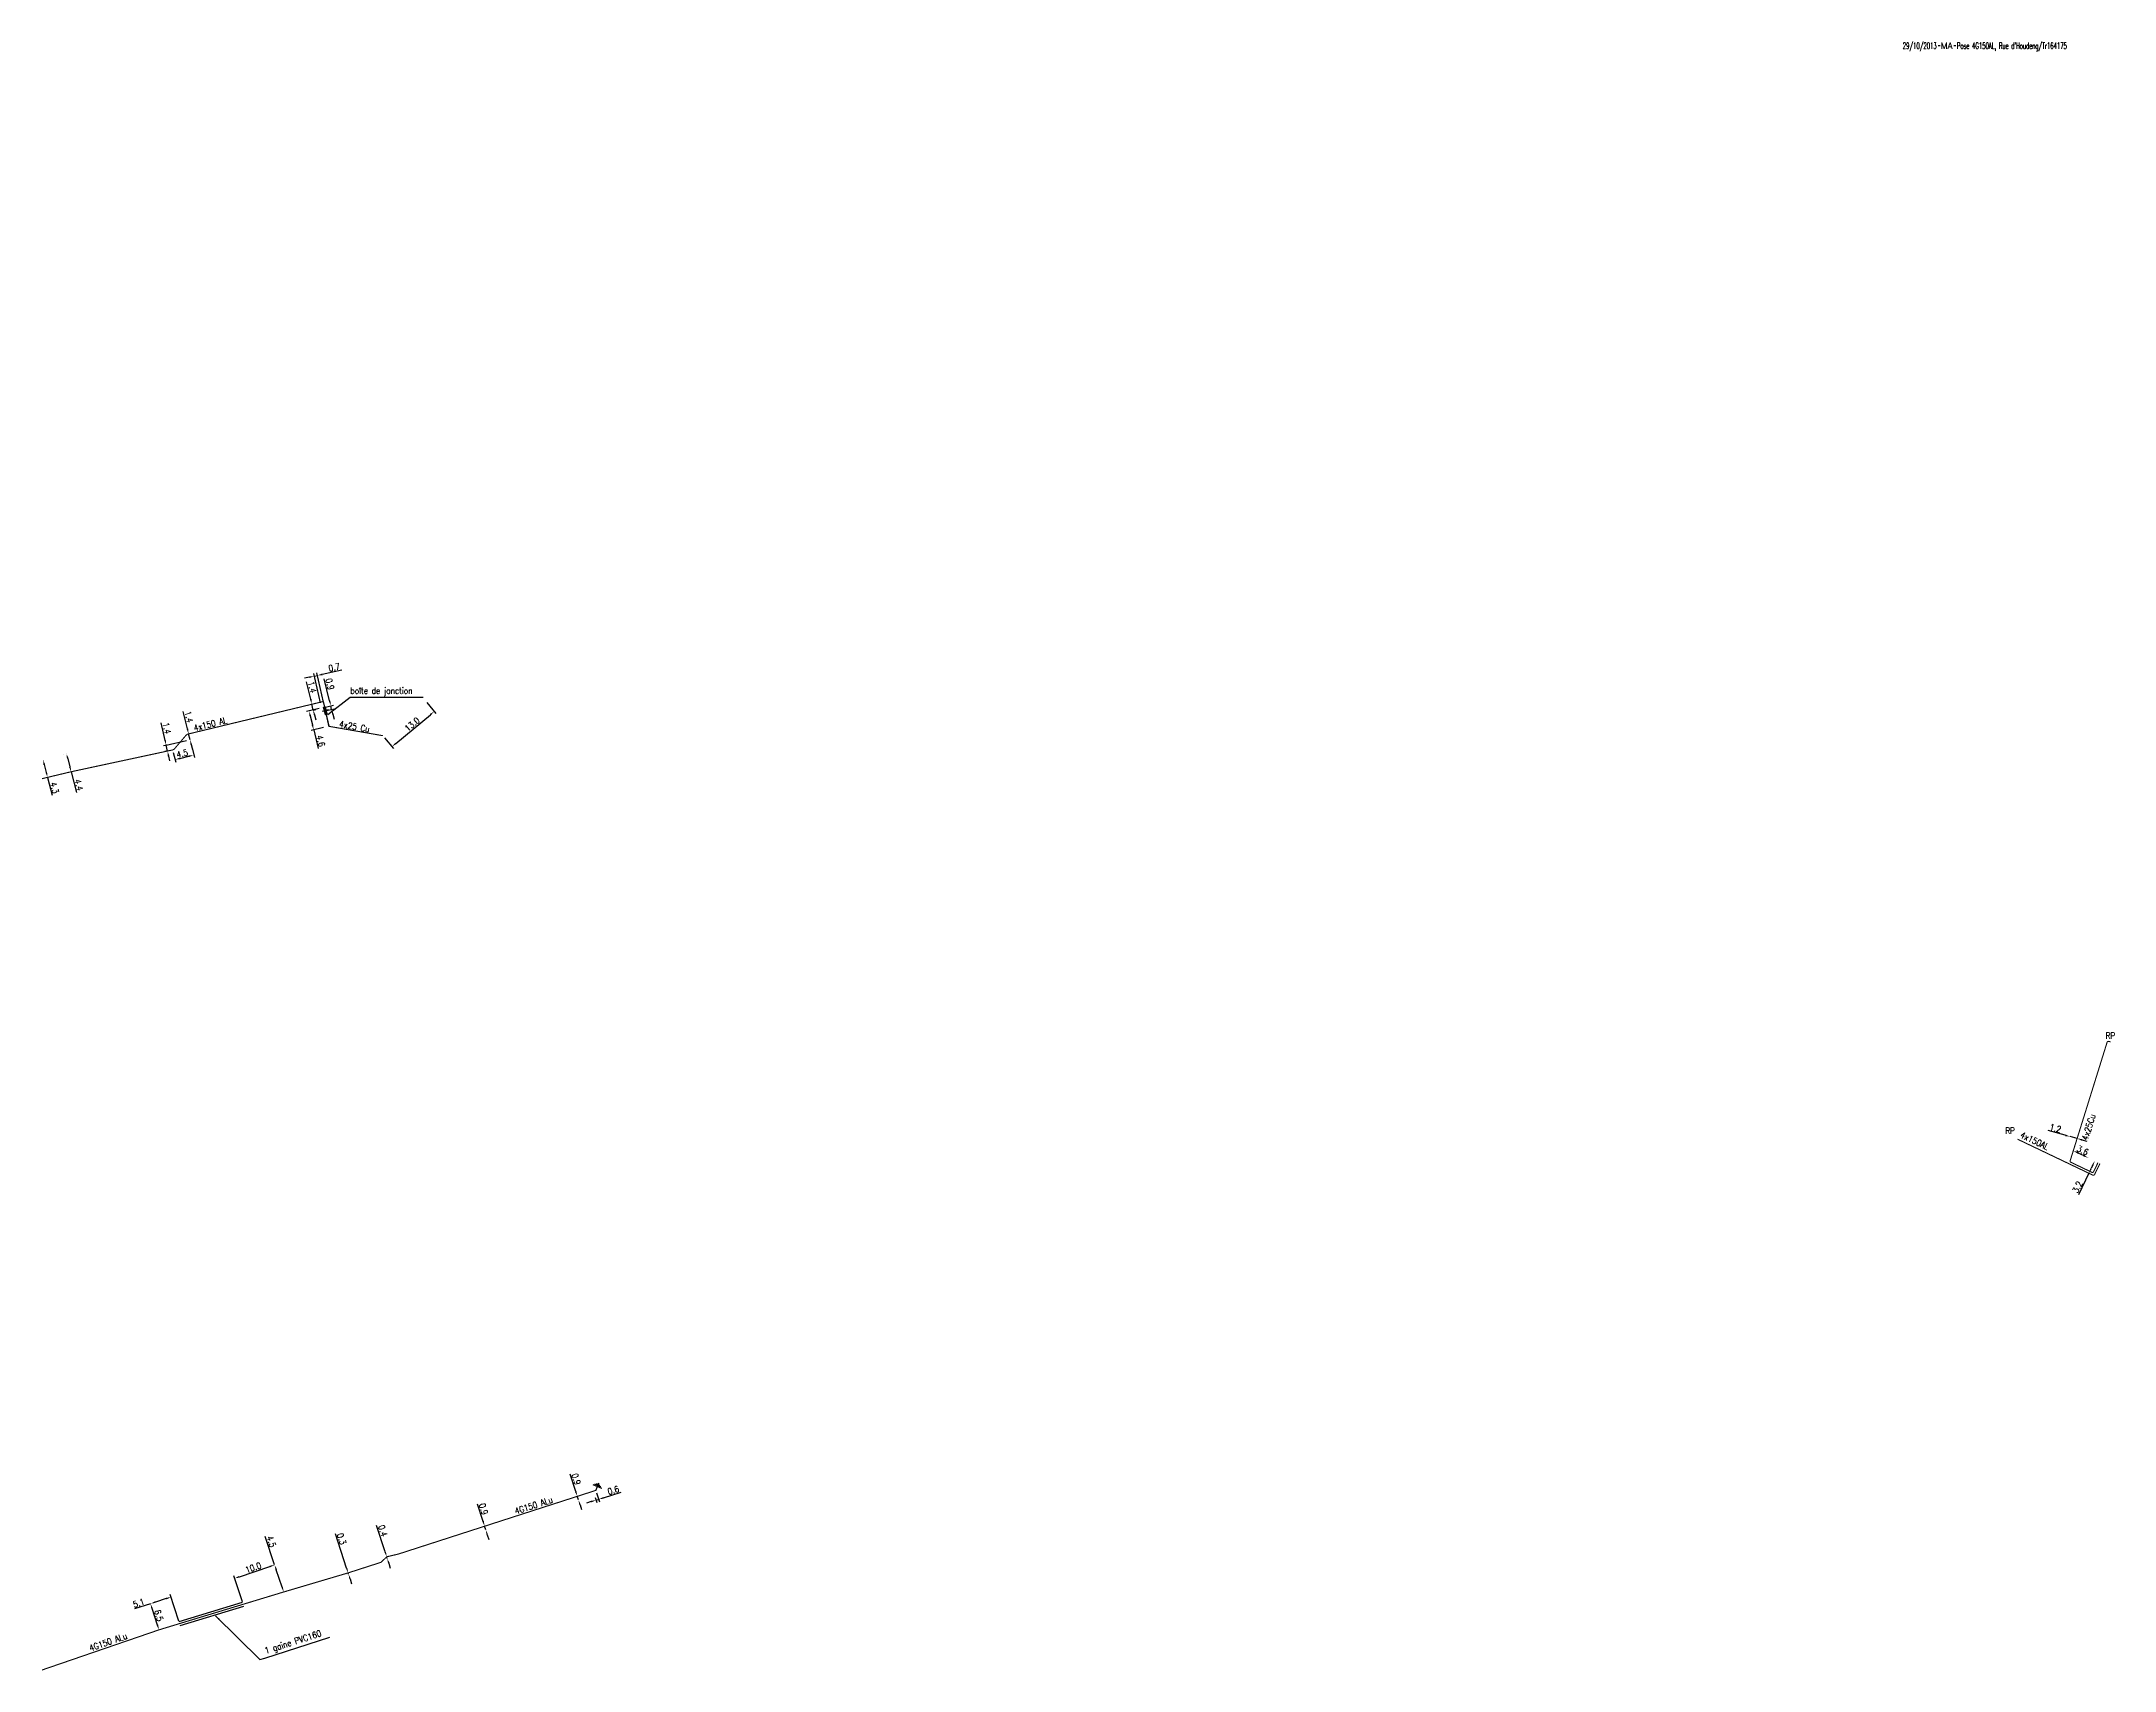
# Model space of a CAD drawing. Header units: millimetres. Extents: x 133000 to 134024, y 130998 to 131967.
# Drawn here: x 132999.9 to 133489.9, y 131377.6 to 131762.9 of the extents above; entities that cross this region are included whole.
import ezdxf
from ezdxf.enums import TextEntityAlignment as Align

# ---------------------------------------------------------------- set-up
doc = ezdxf.new("R2010")
doc.units = ezdxf.units.MM
doc.header["$PDMODE"] = 34
doc.linetypes.add('B_ST_Al', pattern=[2000, 1000, 1000])
doc.linetypes.add('B_ST_CU', pattern=[2000, 1000, 1000])
doc.layers.get('0').update_dxf_attribs({"linetype": 'CONTINUOUS'})
doc.layers.get('DEFPOINTS').update_dxf_attribs({"linetype": 'CONTINUOUS'})
for name, color, linetype in [('B_110', 1, 'CONTINUOUS'), ('B_300', 7, 'CONTINUOUS'), ('B_400', 7, 'CONTINUOUS'), ('B_910', 7, 'CONTINUOUS')]:
    doc.layers.add(name, color=color, linetype=linetype)
doc.styles.add('M_ROMANS', font='ROMANS.shx', dxfattribs={"width": 0.75})
doc.styles.get("Standard").update_dxf_attribs({"font": 'romans.shx', "width": 0.85})
doc.dimstyles.new('ISO-25', dxfattribs={"dimtxt": 1.5, "dimasz": 1.2, "dimexe": 0, "dimexo": 0, "dimtad": 1, "dimtxsty": 'Standard', "dimcen": 2.5, "dimadec": 0, "dimazin": 0, "dimtfac": 1, "dimtmove": 0, "dimatfit": 3, "dimfxl": 0, "dimarcsym": 0})
doc.dimstyles.get("Standard").update_dxf_attribs({"dimtxt": 1.5, "dimasz": 1.2, "dimexe": 0.625, "dimexo": 0.625, "dimgap": 0.25, "dimtad": 1, "dimdec": 1, "dimzin": 0, "dimdsep": 46, "dimtxsty": 'Standard', "dimcen": -0.5, "dimadec": 0, "dimazin": 0, "dimtfac": 1, "dimtdec": 1, "dimtmove": 0, "dimatfit": 3, "dimfxl": 0, "dimtolj": 1, "dimtzin": 0, "dimarcsym": 0})

msp = doc.modelspace()

# ---------------------------------------------------------------- texts
at = {"layer": 'B_110', "linetype": 'Continuous', "width": 0.85}
for p in [(133487.79, 131527.01), (133464.07, 131504.48)]:
    msp.add_text('RP', height=1.5, dxfattribs=at).set_placement(p)
for s, rotation, p in [('4x25Cu', 72.709, (133483.58, 131502.83)), ('4x150AL', 334.4693, (133467.45, 131503.74)), ('4G150 ALu', 17.8829, (133112.02, 131414.5)), ('4G150 ALu', 18.9693, (133011.47, 131382.11))]:
    msp.add_text(s, height=1.5, rotation=rotation, dxfattribs=at).set_placement(p)
at = {"layer": 'B_110', "linetype": 'Continuous', "char_height": 1.5, "attachment_point": 1}
for s, insert, width, rotation in [('4x150 AL', (133035.7, 131601.17), 10.7657, 14), ('4x25 Cu', (133070.43, 131602.2), 12.1457, 350)]:
    msp.add_mtext(s, dxfattribs=dict(at, insert=insert, width=width, rotation=rotation))
at = {"layer": 'B_300', "linetype": 'Continuous', "insert": (133072.9, 131610.06), "char_height": 1.5, "width": 24.876, "attachment_point": 1}
msp.add_mtext('boîte de jonction', dxfattribs=at)
at = {"layer": 'B_400', "linetype": 'Continuous', "insert": (133052.46, 131382.93), "char_height": 1.5, "width": 23.1006, "attachment_point": 1, "rotation": 17.8201}
msp.add_mtext('1 gaine PVC160', dxfattribs=at)

# ---------------------------------------------------------------- blocks, each defined once
blk = doc.blocks.new('B_300_04')
at = {"color": 0, "linetype": 'Continuous'}
blk.add_line((0, 1.125), (0, -0.375), dxfattribs=at)
blk.add_solid([(-1, 0.75), (-1, 0), (1, 0.75), (1, 0)], dxfattribs=at)
at = {"color": 0, "linetype": 'Continuous', "style": 'M_ROMANS', "width": 0.75, "flags": 3}
for tag, p in [('DEF_LEG', (0, -4.25)), ('DEF_COUP', (0, -6.75)), ('DEF_TYPE', (0, -9.25))]:
    blk.add_attdef(tag, text='', height=1.2, dxfattribs=at).set_placement(p, align=Align.MIDDLE)
blk = doc.blocks.new('*D40')
at = {"layer": 'B_110', "color": 0, "linetype": 'Continuous', "lineweight": -2, "transparency": 16777216}
blk.add_line((133027.28, 131388.34), (133026.02, 131392.25), dxfattribs=at)
at = {"layer": 'B_110', "color": 0, "linetype": 'Continuous', "transparency": 16777216}
for points in [[(133026.21, 131392.31), (133025.83, 131392.19), (133025.66, 131393.39)], [(133027.47, 131388.41), (133027.09, 131388.28), (133027.65, 131387.2)]]:
    blk.add_solid(points, dxfattribs=at)
at = {"layer": 'DEFPOINTS', "color": 0, "linetype": 'Continuous', "transparency": 16777216}
for p in [(133025.66, 131393.39), (133025.66, 131393.39), (133027.65, 131387.2)]:
    blk.add_point(p, dxfattribs=at)
at = {"layer": 'B_110', "color": 0, "linetype": 'Continuous', "transparency": 16777216, "insert": (133027.6, 131390.6), "char_height": 1.5, "attachment_point": 5, "rotation": 287.8477}
blk.add_mtext('\\A1;6.5', dxfattribs=at)
blk = doc.blocks.new('*D39')
at = {"layer": 'B_400', "color": 0, "linetype": 'Continuous', "lineweight": -2, "transparency": 16777216}
for p, q in [((133032.35, 131389.28), (133030.32, 131395.55)), ((133025.66, 131393.39), (133021.84, 131392.16)), ((133029.37, 131394.59), (133026.8, 131393.76))]:
    blk.add_line(p, q, dxfattribs=at)
at = {"layer": 'B_400', "color": 0, "linetype": 'Continuous', "transparency": 16777216}
for points in [[(133026.74, 131393.95), (133026.86, 131393.57), (133025.66, 131393.39)], [(133029.31, 131394.78), (133029.43, 131394.4), (133030.51, 131394.96)]]:
    blk.add_solid(points, dxfattribs=at)
at = {"layer": 'DEFPOINTS', "color": 0, "linetype": 'Continuous', "transparency": 16777216}
for p in [(133025.66, 131393.39), (133025.66, 131393.39), (133032.54, 131388.69)]:
    blk.add_point(p, dxfattribs=at)
at = {"layer": 'B_400', "color": 0, "linetype": 'Continuous', "transparency": 16777216, "insert": (133022.87, 131393.54), "char_height": 1.5, "attachment_point": 5, "rotation": 17.9345}
blk.add_mtext('\\A1;5.1', dxfattribs=at)
blk = doc.blocks.new('*D38')
at = {"layer": 'B_110', "color": 0, "linetype": 'Continuous', "lineweight": -2, "transparency": 16777216}
for p, q in [((133054.99, 131402.56), (133052.74, 131409.26)), ((133056.76, 131397.3), (133055.38, 131401.42)), ((133057.66, 131396.34), (133057.73, 131396.36))]:
    blk.add_line(p, q, dxfattribs=at)
at = {"layer": 'B_110', "color": 0, "linetype": 'Continuous', "transparency": 16777216}
for points in [[(133055.56, 131401.49), (133055.19, 131401.36), (133054.99, 131402.56)], [(133056.95, 131397.36), (133056.57, 131397.23), (133057.14, 131396.16)]]:
    blk.add_solid(points, dxfattribs=at)
at = {"layer": 'DEFPOINTS', "color": 0, "linetype": 'Continuous', "transparency": 16777216}
for p in [(133054.99, 131402.56), (133054.99, 131402.56), (133057.07, 131396.14)]:
    blk.add_point(p, dxfattribs=at)
at = {"layer": 'B_110', "color": 0, "linetype": 'Continuous', "transparency": 16777216, "insert": (133054.2, 131408.08), "char_height": 1.5, "attachment_point": 5, "rotation": 288.5446}
blk.add_mtext('\\A1;4.5', dxfattribs=at)
blk = doc.blocks.new('*D37')
at = {"layer": 'B_400', "color": 0, "linetype": 'Continuous', "lineweight": -2, "transparency": 16777216}
for p, q in [((133047.37, 131393.84), (133045.32, 131399.97)), ((133046.65, 131399.76), (133053.86, 131402.18))]:
    blk.add_line(p, q, dxfattribs=at)
at = {"layer": 'B_400', "color": 0, "linetype": 'Continuous', "transparency": 16777216}
for points in [[(133046.59, 131399.95), (133046.72, 131399.57), (133045.52, 131399.38)], [(133053.79, 131402.37), (133053.92, 131401.99), (133054.99, 131402.56)]]:
    blk.add_solid(points, dxfattribs=at)
at = {"layer": 'DEFPOINTS', "color": 0, "linetype": 'Continuous', "transparency": 16777216}
for p in [(133054.99, 131402.56), (133054.99, 131402.56), (133047.57, 131393.25)]:
    blk.add_point(p, dxfattribs=at)
at = {"layer": 'B_400', "color": 0, "linetype": 'Continuous', "transparency": 16777216, "insert": (133049.94, 131401.92), "char_height": 1.5, "attachment_point": 5, "rotation": 18.5446}
blk.add_mtext('\\A1;10.0', dxfattribs=at)
blk = doc.blocks.new('*D36')
at = {"layer": 'B_110', "color": 0, "linetype": 'Continuous', "lineweight": -2, "transparency": 16777216}
for p, q in [((133072, 131401.81), (133069.39, 131409.91)), ((133071.88, 131400.2), (133071.87, 131400.19)), ((133072.46, 131400.39), (133072.37, 131400.67)), ((133072.83, 131399.24), (133073.2, 131398.1))]:
    blk.add_line(p, q, dxfattribs=at)
at = {"layer": 'B_110', "color": 0, "linetype": 'Continuous', "transparency": 16777216}
for points in [[(133072.19, 131401.87), (133071.81, 131401.75), (133072.37, 131400.67)], [(133073.02, 131399.3), (133072.64, 131399.18), (133072.46, 131400.39)]]:
    blk.add_solid(points, dxfattribs=at)
at = {"layer": 'DEFPOINTS', "color": 0, "linetype": 'Continuous', "transparency": 16777216}
for p in [(133072.37, 131400.67), (133072.46, 131400.39), (133072.48, 131400.39)]:
    blk.add_point(p, dxfattribs=at)
at = {"layer": 'B_110', "color": 0, "linetype": 'Continuous', "transparency": 16777216, "insert": (133070.83, 131408.71), "char_height": 1.5, "attachment_point": 5, "rotation": 287.8673}
blk.add_mtext('\\A1;0.3', dxfattribs=at)
blk = doc.blocks.new('*D35')
at = {"layer": 'B_110', "color": 0, "linetype": 'Continuous', "lineweight": -2, "transparency": 16777216}
for p, q in [((133081.12, 131405.62), (133079.1, 131411.88)), ((133081.61, 131404.1), (133081.48, 131404.48)), ((133081.98, 131402.95), (133082.34, 131401.81))]:
    blk.add_line(p, q, dxfattribs=at)
at = {"layer": 'B_110', "color": 0, "linetype": 'Continuous', "transparency": 16777216}
for points in [[(133081.31, 131405.68), (133080.93, 131405.56), (133081.48, 131404.48)], [(133082.17, 131403.02), (133081.79, 131402.89), (133081.61, 131404.1)]]:
    blk.add_solid(points, dxfattribs=at)
at = {"layer": 'DEFPOINTS', "color": 0, "linetype": 'Continuous', "transparency": 16777216}
for p in [(133081.48, 131404.48), (133081.61, 131404.1), (133081.61, 131404.1)]:
    blk.add_point(p, dxfattribs=at)
at = {"layer": 'B_110', "color": 0, "linetype": 'Continuous', "transparency": 16777216, "insert": (133080.55, 131410.65), "char_height": 1.5, "attachment_point": 5, "rotation": 287.8673}
blk.add_mtext('\\A1;0.4', dxfattribs=at)
blk = doc.blocks.new('*D34')
at = {"layer": 'B_110', "color": 0, "linetype": 'Continuous', "lineweight": -2, "transparency": 16777216}
for p, q in [((133104.26, 131412.85), (133102.94, 131416.95)), ((133104.9, 131410.85), (133104.63, 131411.71)), ((133105.27, 131409.71), (133105.64, 131408.57))]:
    blk.add_line(p, q, dxfattribs=at)
at = {"layer": 'B_110', "color": 0, "linetype": 'Continuous', "transparency": 16777216}
for points in [[(133104.45, 131412.91), (133104.07, 131412.79), (133104.63, 131411.71)], [(133105.46, 131409.77), (133105.08, 131409.65), (133104.9, 131410.85)]]:
    blk.add_solid(points, dxfattribs=at)
at = {"layer": 'DEFPOINTS', "color": 0, "linetype": 'Continuous', "transparency": 16777216}
for p in [(133104.63, 131411.71), (133104.9, 131410.85), (133104.9, 131410.85)]:
    blk.add_point(p, dxfattribs=at)
at = {"layer": 'B_110', "color": 0, "linetype": 'Continuous', "transparency": 16777216, "insert": (133104.36, 131415.78), "char_height": 1.5, "attachment_point": 5, "rotation": 287.8829}
blk.add_mtext('\\A1;0.9', dxfattribs=at)
blk = doc.blocks.new('*D33')
at = {"layer": 'B_110', "color": 0, "linetype": 'Continuous', "lineweight": -2, "transparency": 16777216}
for p, q in [((133126.17, 131419.92), (133124.85, 131424.02)), ((133126.82, 131417.92), (133126.54, 131418.78)), ((133127.19, 131416.78), (133127.55, 131415.64))]:
    blk.add_line(p, q, dxfattribs=at)
at = {"layer": 'B_110', "color": 0, "linetype": 'Continuous', "transparency": 16777216}
for points in [[(133126.36, 131419.98), (133125.98, 131419.86), (133126.54, 131418.78)], [(133127.38, 131416.84), (133127, 131416.72), (133126.82, 131417.92)]]:
    blk.add_solid(points, dxfattribs=at)
at = {"layer": 'DEFPOINTS', "color": 0, "linetype": 'Continuous', "transparency": 16777216}
for p in [(133126.54, 131418.78), (133126.82, 131417.92), (133126.82, 131417.92)]:
    blk.add_point(p, dxfattribs=at)
at = {"layer": 'B_110', "color": 0, "linetype": 'Continuous', "transparency": 16777216, "insert": (133126.28, 131422.85), "char_height": 1.5, "attachment_point": 5, "rotation": 287.8829}
blk.add_mtext('\\A1;0.9', dxfattribs=at)
blk = doc.blocks.new('*D32')
at = {"layer": 'B_110', "color": 0, "linetype": 'Continuous', "lineweight": -2, "transparency": 16777216}
for p, q in [((133131.08, 131419.59), (133131.75, 131417.47)), ((133132.71, 131418.42), (133136.88, 131419.74)), ((133129.85, 131417.52), (133128.71, 131417.16)), ((133130.79, 131418.54), (133131.18, 131417.29)), ((133131, 131417.88), (133131.56, 131418.06))]:
    blk.add_line(p, q, dxfattribs=at)
at = {"layer": 'B_110', "color": 0, "linetype": 'Continuous', "transparency": 16777216}
for points in [[(133129.79, 131417.72), (133129.91, 131417.33), (133131, 131417.88)], [(133132.65, 131418.61), (133132.77, 131418.23), (133131.56, 131418.06)]]:
    blk.add_solid(points, dxfattribs=at)
at = {"layer": 'DEFPOINTS', "color": 0, "linetype": 'Continuous', "transparency": 16777216}
for p in [(133130.9, 131420.18), (133130.6, 131419.14), (133131, 131417.88)]:
    blk.add_point(p, dxfattribs=at)
at = {"layer": 'B_110', "color": 0, "linetype": 'Continuous', "transparency": 16777216, "insert": (133135.06, 131420.21), "char_height": 1.5, "attachment_point": 5, "rotation": 17.4741}
blk.add_mtext('\\A1;0.6', dxfattribs=at)
blk = doc.blocks.new('*D31')
at = {"layer": 'B_110', "color": 0, "linetype": 'Continuous', "lineweight": -2, "transparency": 16777216}
blk.add_line((133481.25, 131500.01), (133482.62, 131499.35), dxfattribs=at)
at = {"layer": 'B_110', "color": 0, "linetype": 'Continuous', "transparency": 16777216}
for points in [[(133481.34, 131500.19), (133481.17, 131499.83), (133480.17, 131500.54)], [(133482.7, 131499.53), (133482.53, 131499.17), (133483.7, 131498.83)]]:
    blk.add_solid(points, dxfattribs=at)
at = {"layer": 'DEFPOINTS', "color": 0, "linetype": 'Continuous', "transparency": 16777216}
for p in [(133480.17, 131500.54), (133483.7, 131498.83), (133483.7, 131498.83)]:
    blk.add_point(p, dxfattribs=at)
at = {"layer": 'B_110', "color": 0, "linetype": 'Continuous', "transparency": 16777216, "insert": (133482.37, 131500.58), "char_height": 1.5, "attachment_point": 5, "rotation": 334.1333}
blk.add_mtext('\\A1;3.6', dxfattribs=at)
blk = doc.blocks.new('*D30')
at = {"layer": 'B_110', "color": 0, "linetype": 'Continuous', "lineweight": -2, "transparency": 16777216}
for p, q in [((133478.26, 131504.17), (133474.21, 131505.27)), ((133481.07, 131503.4), (133479.41, 131503.85)), ((133482.22, 131503.09), (133483.38, 131502.77))]:
    blk.add_line(p, q, dxfattribs=at)
at = {"layer": 'B_110', "color": 0, "linetype": 'Continuous', "transparency": 16777216}
for points in [[(133478.31, 131504.36), (133478.2, 131503.97), (133479.41, 131503.85)], [(133482.28, 131503.28), (133482.17, 131502.89), (133481.07, 131503.4)]]:
    blk.add_solid(points, dxfattribs=at)
at = {"layer": 'DEFPOINTS', "color": 0, "linetype": 'Continuous', "transparency": 16777216}
for p in [(133479.41, 131503.85), (133479.41, 131503.85), (133481.07, 131503.4)]:
    blk.add_point(p, dxfattribs=at)
at = {"layer": 'B_110', "color": 0, "linetype": 'Continuous', "transparency": 16777216, "insert": (133475.92, 131505.84), "char_height": 1.5, "attachment_point": 5, "rotation": 344.7625}
blk.add_mtext('\\A1;1.2', dxfattribs=at)
blk = doc.blocks.new('*D29')
at = {"layer": 'B_110', "color": 0, "linetype": 'Continuous', "lineweight": -2, "transparency": 16777216}
for p, q in [((133483.84, 131495.2), (133481.36, 131490.08)), ((133484.71, 131497), (133484.37, 131496.28))]:
    blk.add_line(p, q, dxfattribs=at)
at = {"layer": 'B_110', "color": 0, "linetype": 'Continuous', "transparency": 16777216}
for points in [[(133484.53, 131497.09), (133484.89, 131496.91), (133485.24, 131498.08)], [(133484.19, 131496.37), (133484.55, 131496.19), (133483.84, 131495.2)]]:
    blk.add_solid(points, dxfattribs=at)
at = {"layer": 'DEFPOINTS', "color": 0, "linetype": 'Continuous', "transparency": 16777216}
for p in [(133485.24, 131498.08), (133485.24, 131498.08), (133483.84, 131495.2)]:
    blk.add_point(p, dxfattribs=at)
at = {"layer": 'B_110', "color": 0, "linetype": 'Continuous', "transparency": 16777216, "insert": (133481.15, 131491.94), "char_height": 1.5, "attachment_point": 5, "rotation": 64.1333}
blk.add_mtext('\\A1;3.2', dxfattribs=at)
blk = doc.blocks.new('*D95')
at = {"layer": 'B_110', "color": 0, "linetype": 'Continuous', "lineweight": -2, "transparency": 16777216}
for p, q in [((133067.99, 131606.91), (133066.73, 131612.15)), ((133066.71, 131605.37), (133068.88, 131605.89)), ((133068.47, 131604.91), (133068.27, 131605.75)), ((133066.91, 131604.53), (133069.08, 131605.06)), ((133068.75, 131603.74), (133069.03, 131602.58))]:
    blk.add_line(p, q, dxfattribs=at)
at = {"layer": 'B_110', "color": 0, "linetype": 'Continuous', "transparency": 16777216}
for points in [[(133068.18, 131606.96), (133067.8, 131606.87), (133068.27, 131605.75)], [(133068.95, 131603.79), (133068.56, 131603.7), (133068.47, 131604.91)]]:
    blk.add_solid(points, dxfattribs=at)
at = {"layer": 'DEFPOINTS', "color": 0, "linetype": 'Continuous', "transparency": 16777216}
for p in [(133066.1, 131605.23), (133066.3, 131604.39), (133068.47, 131604.91)]:
    blk.add_point(p, dxfattribs=at)
at = {"layer": 'B_110', "color": 0, "linetype": 'Continuous', "transparency": 16777216, "insert": (133068.06, 131610.87), "char_height": 1.5, "attachment_point": 5, "rotation": 283.5406}
blk.add_mtext('\\A1;0.9', dxfattribs=at)
blk = doc.blocks.new('*D96')
at = {"layer": 'B_110', "color": 0, "linetype": 'Continuous', "lineweight": -2, "transparency": 16777216}
for p, q in [((133090.96, 131606.52), (133093.12, 131603.93)), ((133083.65, 131596.85), (133091.8, 131603.64)), ((133080.97, 131598.2), (133083.13, 131595.61))]:
    blk.add_line(p, q, dxfattribs=at)
at = {"layer": 'B_110', "color": 0, "linetype": 'Continuous', "transparency": 16777216}
for points in [[(133091.67, 131603.8), (133091.92, 131603.49), (133092.72, 131604.41)], [(133083.53, 131597.01), (133083.78, 131596.7), (133082.73, 131596.09)]]:
    blk.add_solid(points, dxfattribs=at)
at = {"layer": 'DEFPOINTS', "color": 0, "linetype": 'Continuous', "transparency": 16777216}
for p in [(133090.56, 131607), (133092.72, 131604.41), (133080.57, 131598.68)]:
    blk.add_point(p, dxfattribs=at)
at = {"layer": 'B_110', "color": 0, "linetype": 'Continuous', "transparency": 16777216, "insert": (133087.51, 131601.37), "char_height": 1.5, "attachment_point": 5, "rotation": 39.8116}
blk.add_mtext('\\A1;13.0', dxfattribs=at)
blk = doc.blocks.new('*D97')
at = {"layer": 'B_110', "color": 0, "linetype": 'Continuous', "lineweight": -2, "transparency": 16777216}
for p, q in [((133065.49, 131605.08), (133062.54, 131604.37)), ((133063.43, 131603.35), (133063.94, 131601.23)), ((133066.57, 131600.63), (133063.61, 131599.92)), ((133064.22, 131600.06), (133065.28, 131595.67))]:
    blk.add_line(p, q, dxfattribs=at)
at = {"layer": 'B_110', "color": 0, "linetype": 'Continuous', "transparency": 16777216}
for points in [[(133063.62, 131603.39), (133063.23, 131603.3), (133063.14, 131604.51)], [(133064.13, 131601.27), (133063.74, 131601.18), (133064.22, 131600.06)]]:
    blk.add_solid(points, dxfattribs=at)
at = {"layer": 'DEFPOINTS', "color": 0, "linetype": 'Continuous', "transparency": 16777216}
for p in [(133066.1, 131605.23), (133064.22, 131600.06), (133067.17, 131600.77)]:
    blk.add_point(p, dxfattribs=at)
at = {"layer": 'B_110', "color": 0, "linetype": 'Continuous', "transparency": 16777216, "insert": (133065.88, 131597.44), "char_height": 1.5, "attachment_point": 5, "rotation": 283.5406}
blk.add_mtext('\\A1;4.6', dxfattribs=at)
blk = doc.blocks.new('*D98')
at = {"layer": 'B_110', "color": 0, "linetype": 'Continuous', "lineweight": -2, "transparency": 16777216}
for p, q in [((133031.04, 131594.71), (133031.6, 131592.41)), ((133032.62, 131593.3), (133034.71, 131593.81)), ((133035.46, 131595.78), (133036.02, 131593.48))]:
    blk.add_line(p, q, dxfattribs=at)
at = {"layer": 'B_110', "color": 0, "linetype": 'Continuous', "transparency": 16777216}
for points in [[(133032.57, 131593.5), (133032.67, 131593.11), (133031.45, 131593.02)], [(133034.66, 131594), (133034.75, 131593.61), (133035.87, 131594.09)]]:
    blk.add_solid(points, dxfattribs=at)
at = {"layer": 'DEFPOINTS', "color": 0, "linetype": 'Continuous', "transparency": 16777216}
for p in [(133035.31, 131596.39), (133030.9, 131595.32), (133035.87, 131594.09)]:
    blk.add_point(p, dxfattribs=at)
at = {"layer": 'B_110', "color": 0, "linetype": 'Continuous', "transparency": 16777216, "insert": (133033.14, 131594.46), "char_height": 1.5, "attachment_point": 5, "rotation": 13.6484}
blk.add_mtext('\\A1;4.5', dxfattribs=at)
blk = doc.blocks.new('*D99')
at = {"layer": 'B_110', "color": 0, "linetype": 'Continuous', "lineweight": -2, "transparency": 16777216}
for p, q in [((133029.12, 131597.57), (133028.21, 131601.72)), ((133029.55, 131596.44), (133028.76, 131596.27)), ((133029.67, 131595.05), (133029.37, 131596.4)), ((133029.85, 131595.09), (133029.06, 131594.91)), ((133029.92, 131593.87), (133030.18, 131592.7))]:
    blk.add_line(p, q, dxfattribs=at)
at = {"layer": 'B_110', "color": 0, "linetype": 'Continuous', "transparency": 16777216}
for points in [[(133029.31, 131597.61), (133028.92, 131597.53), (133029.37, 131596.4)], [(133030.12, 131593.92), (133029.73, 131593.83), (133029.67, 131595.05)]]:
    blk.add_solid(points, dxfattribs=at)
at = {"layer": 'DEFPOINTS', "color": 0, "linetype": 'Continuous', "transparency": 16777216}
for p in [(133029.37, 131596.4), (133030.16, 131596.57), (133030.46, 131595.22)]:
    blk.add_point(p, dxfattribs=at)
at = {"layer": 'B_110', "color": 0, "linetype": 'Continuous', "transparency": 16777216, "insert": (133029.51, 131600.45), "char_height": 1.5, "attachment_point": 5, "rotation": 282.2858}
blk.add_mtext('\\A1;1.4', dxfattribs=at)
blk = doc.blocks.new('*D100')
at = {"layer": 'B_110', "color": 0, "linetype": 'Continuous', "lineweight": -2, "transparency": 16777216}
for p, q in [((133034.38, 131600.26), (133033.39, 131604.39)), ((133034.99, 131597.73), (133034.66, 131599.09)), ((133035.27, 131596.57), (133035.55, 131595.4))]:
    blk.add_line(p, q, dxfattribs=at)
at = {"layer": 'B_110', "color": 0, "linetype": 'Continuous', "transparency": 16777216}
for points in [[(133034.58, 131600.31), (133034.19, 131600.21), (133034.66, 131599.09)], [(133035.47, 131596.61), (133035.08, 131596.52), (133034.99, 131597.73)]]:
    blk.add_solid(points, dxfattribs=at)
at = {"layer": 'DEFPOINTS', "color": 0, "linetype": 'Continuous', "transparency": 16777216}
for p in [(133034.66, 131599.09), (133034.66, 131599.09), (133034.99, 131597.73)]:
    blk.add_point(p, dxfattribs=at)
at = {"layer": 'B_110', "color": 0, "linetype": 'Continuous', "transparency": 16777216, "insert": (133034.72, 131603.14), "char_height": 1.5, "attachment_point": 5, "rotation": 283.5406}
blk.add_mtext('\\A1;1.4', dxfattribs=at)
blk = doc.blocks.new('*D101')
at = {"layer": 'B_110', "color": 0, "linetype": 'Continuous', "lineweight": -2, "transparency": 16777216}
for p, q in [((133063.53, 131607.28), (133062.53, 131611.41)), ((133063.78, 131606.11), (133064.41, 131606.26)), ((133064.13, 131604.75), (133063.81, 131606.11)), ((133064.1, 131604.74), (133064.74, 131604.9)), ((133064.42, 131603.59), (133064.7, 131602.42))]:
    blk.add_line(p, q, dxfattribs=at)
at = {"layer": 'B_110', "color": 0, "linetype": 'Continuous', "transparency": 16777216}
for points in [[(133063.72, 131607.33), (133063.33, 131607.23), (133063.81, 131606.11)], [(133064.61, 131603.63), (133064.22, 131603.54), (133064.13, 131604.75)]]:
    blk.add_solid(points, dxfattribs=at)
at = {"layer": 'DEFPOINTS', "color": 0, "linetype": 'Continuous', "transparency": 16777216}
for p in [(133063.17, 131605.96), (133063.81, 131606.11), (133063.5, 131604.6)]:
    blk.add_point(p, dxfattribs=at)
at = {"layer": 'B_110', "color": 0, "linetype": 'Continuous', "transparency": 16777216, "insert": (133063.86, 131610.16), "char_height": 1.5, "attachment_point": 5, "rotation": 283.5406}
blk.add_mtext('\\A1;1.4', dxfattribs=at)
blk = doc.blocks.new('*D102')
at = {"layer": 'B_110', "color": 0, "linetype": 'Continuous', "lineweight": -2, "transparency": 16777216}
for p, q in [((133063.24, 131612.51), (133062.07, 131612.25)), ((133065.83, 131606.43), (133064.27, 131613.38)), ((133064.41, 131612.77), (133065.09, 131612.93)), ((133066.51, 131606.59), (133064.95, 131613.54)), ((133066.26, 131613.19), (133070.85, 131614.22))]:
    blk.add_line(p, q, dxfattribs=at)
at = {"layer": 'B_110', "color": 0, "linetype": 'Continuous', "transparency": 16777216}
for points in [[(133063.19, 131612.71), (133063.28, 131612.32), (133064.41, 131612.77)], [(133066.22, 131613.38), (133066.31, 131612.99), (133065.09, 131612.93)]]:
    blk.add_solid(points, dxfattribs=at)
at = {"layer": 'DEFPOINTS', "color": 0, "linetype": 'Continuous', "transparency": 16777216}
for p in [(133065.09, 131612.93), (133065.97, 131605.82), (133066.65, 131605.98)]:
    blk.add_point(p, dxfattribs=at)
at = {"layer": 'B_110', "color": 0, "linetype": 'Continuous', "transparency": 16777216, "insert": (133069.08, 131614.85), "char_height": 1.5, "attachment_point": 5, "rotation": 12.6514}
blk.add_mtext('\\A1;0.7', dxfattribs=at)
blk = doc.blocks.new('*D103')
at = {"layer": 'B_110', "color": 0, "linetype": 'Continuous', "lineweight": -2, "transparency": 16777216}
for p, q in [((133000.55, 131591.83), (133001.02, 131589.99)), ((133001.32, 131588.82), (133002.4, 131584.59))]:
    blk.add_line(p, q, dxfattribs=at)
at = {"layer": 'B_110', "color": 0, "linetype": 'Continuous', "transparency": 16777216}
for points in [[(133000.74, 131591.88), (133000.35, 131591.78), (133000.25, 131592.99)], [(133001.21, 131590.04), (133000.83, 131589.94), (133001.32, 131588.82)]]:
    blk.add_solid(points, dxfattribs=at)
at = {"layer": 'DEFPOINTS', "color": 0, "linetype": 'Continuous', "transparency": 16777216}
for p in [(133000.25, 131592.99), (133001.32, 131588.82), (133001.32, 131588.82)]:
    blk.add_point(p, dxfattribs=at)
at = {"layer": 'B_110', "color": 0, "linetype": 'Continuous', "transparency": 16777216, "insert": (133002.98, 131586.37), "char_height": 1.5, "attachment_point": 5, "rotation": 284.3786}
blk.add_mtext('\\A1;4.3', dxfattribs=at)
blk = doc.blocks.new('*D104')
at = {"layer": 'B_110', "color": 0, "linetype": 'Continuous', "lineweight": -2, "transparency": 16777216}
for p, q in [((133005.19, 131594.26), (133005.19, 131594.25)), ((133006.09, 131593.25), (133006.59, 131591.31)), ((133006.29, 131589.99), (133006.28, 131589.99)), ((133006.89, 131590.15), (133008.15, 131585.23))]:
    blk.add_line(p, q, dxfattribs=at)
at = {"layer": 'B_110', "color": 0, "linetype": 'Continuous', "transparency": 16777216}
for points in [[(133006.29, 131593.3), (133005.9, 131593.2), (133005.79, 131594.41)], [(133006.78, 131591.36), (133006.4, 131591.26), (133006.89, 131590.15)]]:
    blk.add_solid(points, dxfattribs=at)
at = {"layer": 'DEFPOINTS', "color": 0, "linetype": 'Continuous', "transparency": 16777216}
for p in [(133005.8, 131594.41), (133006.89, 131590.15), (133006.89, 131590.15)]:
    blk.add_point(p, dxfattribs=at)
at = {"layer": 'B_110', "color": 0, "linetype": 'Continuous', "transparency": 16777216, "insert": (133008.72, 131587.04), "char_height": 1.5, "attachment_point": 5, "rotation": 284.3786}
blk.add_mtext('\\A1;4.4', dxfattribs=at)
blk = doc.blocks.new('GIS_MODF')
at = {"color": 0, "linetype": 'Continuous', "flags": 128}
for points in [[(-2.18, -0.01), (-1.68, -0.01)], [(1.52, -0.01), (2.02, -0.01)]]:
    blk.add_lwpolyline(points, dxfattribs=at)
at = {"color": 0, "linetype": 'Continuous', "width": 0.5}
blk.add_attdef('DATE', text='', height=1.5, dxfattribs=at).set_placement((-2.5, -0.8), align=Align.RIGHT)
at = {"color": 0, "linetype": 'Continuous', "width": 1.771291}
blk.add_attdef('USER', text='', height=1.5, dxfattribs=at).set_placement((-1.51, -0.8), (1.28, -0.8), align=Align.FIT)
at = {"color": 0, "linetype": 'Continuous', "width": 0.5}
blk.add_attdef('DESC', (2.29, -0.8), '', height=1.5, dxfattribs=at)

# ---------------------------------------------------------------- dimensions: what is measured, and where the dimension line sits
at = {"layer": 'B_110', "linetype": 'Continuous'}
for base, p1, p2, angle, picture, middle in [((133065.09, 131612.93), (133065.97, 131605.82), (133066.65, 131605.98), 12.6514, '*D102', (133069.3, 131613.87)), ((133063.81, 131606.11), (133063.5, 131604.6), (133063.17, 131605.96), 283.5406, '*D101', (133062.89, 131609.93)), ((133068.47, 131604.91), (133066.1, 131605.23), (133066.3, 131604.39), 283.5406, '*D95', (133067.09, 131610.64)), ((133092.72, 131604.41), (133080.57, 131598.68), (133090.56, 131607), 39.8116, '*D96', (133088.15, 131600.61)), ((133029.37, 131596.4), (133030.46, 131595.22), (133030.16, 131596.57), 282.2858, '*D99', (133028.54, 131600.23)), ((133034.66, 131599.09), (133034.99, 131597.73), (133034.66, 131599.09), 283.5406, '*D100', (133033.74, 131602.91)), ((133064.22, 131600.06), (133066.1, 131605.23), (133067.17, 131600.77), 283.5406, '*D97', (133064.9, 131597.21)), ((133035.87, 131594.09), (133030.9, 131595.32), (133035.31, 131596.39), 13.6484, '*D98', (133033.37, 131593.48)), ((133001.32, 131588.82), (133000.25, 131592.99), (133001.32, 131588.82), 284.3786, '*D103', (133002.01, 131586.12)), ((133006.89, 131590.15), (133005.8, 131594.41), (133006.89, 131590.15), 284.3786, '*D104', (133007.75, 131586.79)), ((133126.82, 131417.92), (133126.54, 131418.78), (133126.82, 131417.92), 107.8829, '*D33', (133125.33, 131422.54)), ((133131, 131417.88), (133130.9, 131420.18), (133130.6, 131419.14), 17.4741, '*D32', (133135.37, 131419.26)), ((133104.9, 131410.85), (133104.63, 131411.71), (133104.9, 131410.85), 107.8829, '*D34', (133103.41, 131415.47)), ((133072.46, 131400.39), (133072.37, 131400.67), (133072.48, 131400.39), 107.8673, '*D36', (133069.88, 131408.4)), ((133081.61, 131404.1), (133081.48, 131404.48), (133081.61, 131404.1), 107.8673, '*D35', (133079.59, 131410.34)), ((133025.66, 131393.39), (133027.65, 131387.2), (133025.66, 131393.39), 287.8477, '*D40', (133026.65, 131390.3))]:
    dim = msp.add_linear_dim(base=base, p1=p1, p2=p2, angle=angle, dimstyle='Standard', dxfattribs=at)
    dim.commit()
    dim.dimension.update_dxf_attribs({"geometry": picture, "text_midpoint": middle, "dimtype": 160})
for base, p1, p2, angle, text, picture, middle in [((133479.41, 131503.85), (133481.07, 131503.4), (133479.41, 131503.85), 344.7625, '1.2', '*D30', (133475.66, 131504.87)), ((133483.7, 131498.83), (133480.17, 131500.54), (133483.7, 131498.83), 154.1333, '3.6', '*D31', (133481.93, 131499.68))]:
    dim = msp.add_linear_dim(base=base, p1=p1, p2=p2, angle=angle, text=text, dimstyle='Standard', override={"dimfxl": 1.25}, dxfattribs=at)
    dim.commit()
    dim.dimension.update_dxf_attribs({"geometry": picture, "text_midpoint": middle, "dimtype": 160})
dim = msp.add_linear_dim(base=(133485.24, 131498.08), p1=(133483.84, 131495.2), p2=(133485.24, 131498.08), angle=244.1333, dimstyle='Standard', override={"dimfxl": 1.25}, dxfattribs=at)
dim.commit()
dim.dimension.update_dxf_attribs({"geometry": '*D29', "text_midpoint": (133482.05, 131491.51), "dimtype": 160})
dim = msp.add_linear_dim(base=(133054.99, 131402.56), p1=(133057.07, 131396.14), p2=(133054.99, 131402.56), angle=288.5446, text='4.5', dimstyle='Standard', dxfattribs=at)
dim.commit()
dim.dimension.update_dxf_attribs({"geometry": '*D38', "text_midpoint": (133053.25, 131407.76), "dimtype": 160})
at = {"layer": 'B_400', "linetype": 'Continuous'}
for base, p1, p2, angle, picture, middle in [((133054.99, 131402.56), (133047.57, 131393.25), (133054.99, 131402.56), 198.5446, '*D37', (133050.25, 131400.97)), ((133025.66, 131393.39), (133032.54, 131388.69), (133025.66, 131393.39), 17.9345, '*D39', (133023.18, 131392.59))]:
    dim = msp.add_linear_dim(base=base, p1=p1, p2=p2, angle=angle, dimstyle='Standard', dxfattribs=at)
    dim.commit()
    dim.dimension.update_dxf_attribs({"geometry": picture, "text_midpoint": middle, "dimtype": 160})

# ---------------------------------------------------------------- linework, layer by layer
at = {"layer": 'B_110'}
for p, q in [((133066.48, 131606.76), (133067.79, 131600.9)), ((133029.37, 131596.4), (133034.19, 131597.51))]:
    msp.add_line(p, q, dxfattribs=at)
at = {"layer": 'B_110', "const_width": 0.25, "flags": 128}
msp.add_lwpolyline([(133000, 131588.51), (133006.89, 131590.15), (133030.81, 131595.29, 0.164773), (133031.36, 131595.62), (133034.02, 131598.74, -0.158507), (133034.54, 131599.07), (133066.48, 131606.76), (133067.79, 131600.9), (133080.57, 131598.68)], format="xyb", dxfattribs=at)
at = {"layer": 'B_110', "linetype": 'B_ST_CU', "const_width": 0.25, "flags": 128}
for points in [[(133486.01, 131497.71), (133484.98, 131495.59, -0.412497), (133484.52, 131495.43), (133479.63, 131497.77, -0.372693), (133479.44, 131498.19), (133482.46, 131507.86), (133488.15, 131526.14, -0.414214), (133488.58, 131526.37), (133488.98, 131526.25)], [(133466.98, 131503.25), (133484.75, 131494.76, 0.412497), (133485.22, 131494.93), (133486.46, 131497.49)]]:
    msp.add_lwpolyline(points, format="xyb", dxfattribs=at)
at = {"layer": 'B_110', "linetype": 'B_ST_Al'}
msp.add_lwpolyline([(133130.9, 131420.18, 0.25, 0.25, 0), (133126.54, 131418.78, 0.25, 0.25, 0), (133104.63, 131411.71, 0.25, 0.25, 0), (133084.25, 131405.13, 0.25, 0.25, 0), (133081.48, 131404.48, 0.25, 0.25, 0), (133080.15, 131403.18, 0.25, 0.25, 0), (133072.39, 131400.68, 0.25, 0.25, 0), (133057.07, 131396.14, 0.25, 0.25, 0), (133032.54, 131388.69, 0.25, 0.25, 0), (133027.65, 131387.2, 0.25, 0.25, 0), (133000, 131377.7, 0, 0, 0)], format="xyseb", dxfattribs=at)
at = {"layer": 'B_110', "linetype": 'Continuous', "flags": 128}
for points in [[(133132.3, 131420.66), (133132.3, 131420.66), (133130.27, 131421.53)], [(133132.1, 131421.02), (133132.1, 131421.02), (133130.66, 131421.63)], [(133130.9, 131420.18), (133131.29, 131421.09)], [(133131.9, 131421.37), (133131.9, 131421.37), (133131.06, 131421.73)], [(133131.71, 131421.73), (133131.71, 131421.73), (133131.45, 131421.84)]]:
    msp.add_lwpolyline(points, dxfattribs=at)
at = {"layer": 'B_400'}
for p, q in [((133032.39, 131389.17), (133047.43, 131393.73)), ((133032.68, 131388.21), (133047.72, 131392.77))]:
    msp.add_line(p, q, dxfattribs=at)

# ---------------------------------------------------------------- block references
at = {"layer": 'B_300', "rotation": 284.9213491309238}
msp.add_blockref('B_300_04', (133066.61, 131604.47), dxfattribs=at)
at = {"layer": 'B_910'}
ref = msp.add_blockref('GIS_MODF', (133450.37, 131761.89), dxfattribs=at)
ref.add_attrib('DATE', '29/10/2013', dxfattribs={"layer": '0', "color": 0, "linetype": 'Continuous', "height": 1.5, "width": 0.5}).set_placement((133447.87, 131761.09), align=Align.RIGHT)
ref.add_attrib('USER', 'MA', dxfattribs={"layer": '0', "color": 0, "linetype": 'Continuous', "height": 1.5, "width": 0.950449}).set_placement((133448.86, 131761.09), (133451.64, 131761.09), align=Align.FIT)
ref.add_attrib('DESC', "Pose 4G150AL, Rue d'Houdeng/Tr164175", (133452.66, 131761.09), dxfattribs={"layer": '0', "color": 0, "linetype": 'Continuous', "height": 1.5, "width": 0.5})

msp.set_redraw_order([(e.dxf.handle, doc.entitydb.next_handle()) for e in msp.query("TEXT MTEXT ATTDEF DIMENSION ARC_DIMENSION")])  # texts and dimensions are drawn at this point

# ---------------------------------------------------------------- leaders
at = {"layer": 'B_300', "linetype": 'Continuous'}
msp.add_leader([(133067.59, 131603.7), (133072.81, 131607.77), (133090.14, 131607.77)], dimstyle='Standard', override={"dimgap": 0.25, "dimtad": 0}, dxfattribs=at)
at = {"layer": 'B_400', "linetype": 'Continuous', "annotation_type": 0, "has_hookline": 1, "hookline_direction": 0, "text_width": 15.54, "horizontal_direction": (0.952022, 0.30603, 0)}
msp.add_leader([(133041.02, 131390.53), (133051.52, 131380.17), (133052.66, 131380.54)], dimstyle='ISO-25', override={"dimgap": 0.625, "dimtad": 2}, dxfattribs=at)

doc.saveas('drawing.dxf')
